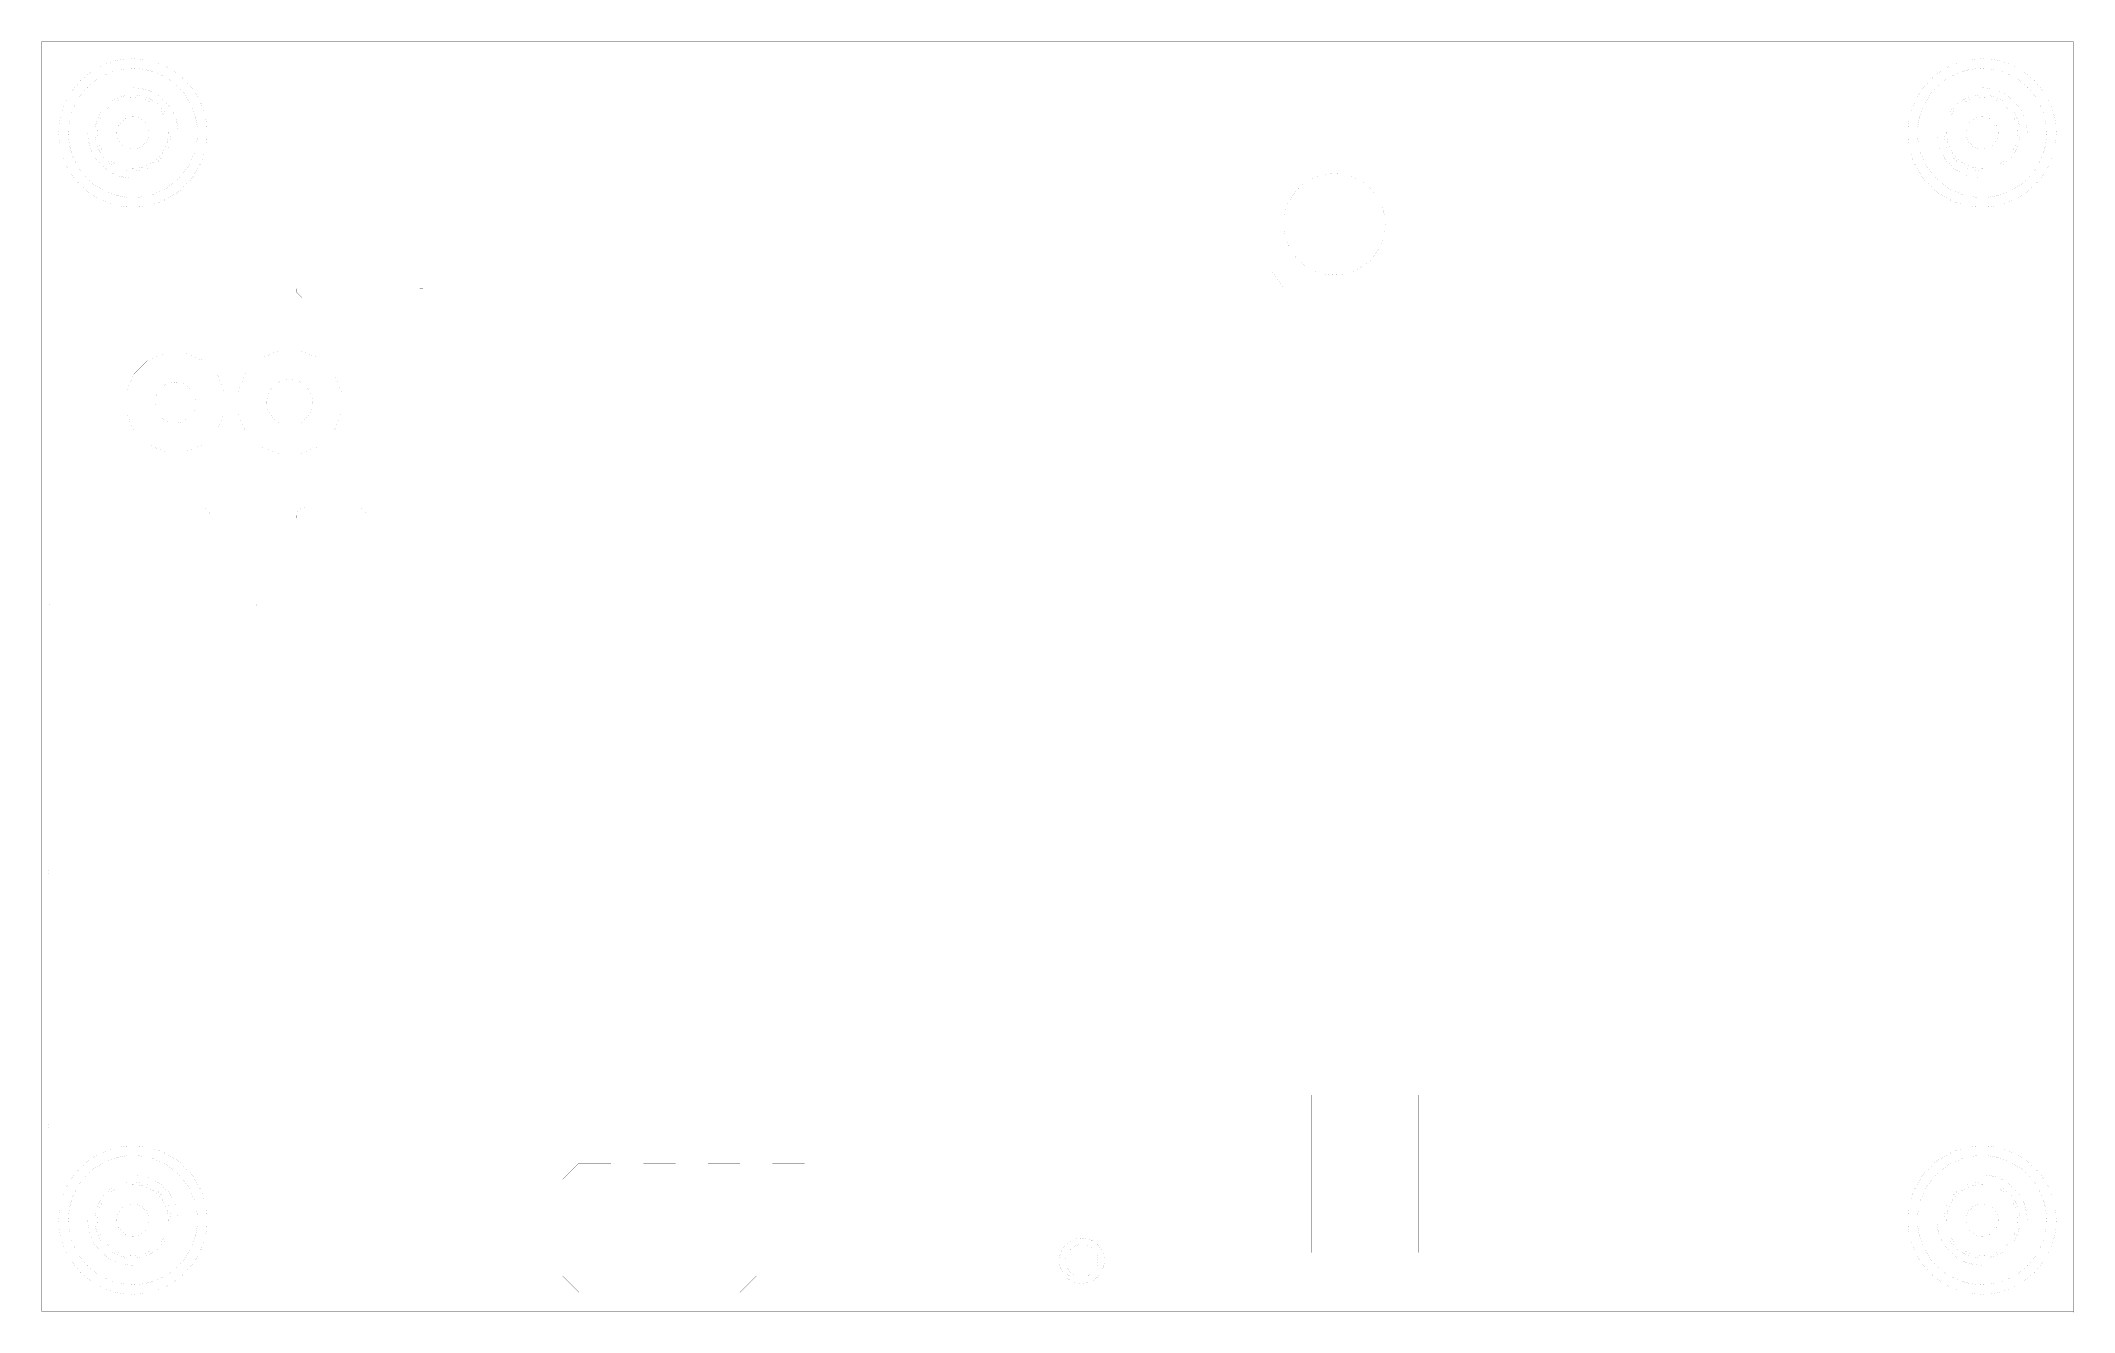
# Model space of a CAD drawing. Extents: x 0 to 80, y 0 to 50.
import ezdxf

# ---------------------------------------------------------------- set-up
doc = ezdxf.new("R2010")
doc.units = 0
doc.layers.add('98', color=53, linetype='CONTINUOUS')

msp = doc.modelspace()

# ---------------------------------------------------------------- linework, layer by layer
at = {"layer": '98'}
for points, const_width in [([(0, 50.0003, 1), (0, 49.9997)], 0.0005), ([(0.0003, 50, 1), (-0.0003, 50)], 0.0005), ([(80, 50.0325, 1), (80, 49.9675)], 0.001), ([(80.0002, 50, 1), (79.9998, 50)], 0.0005), ([(80.0002, 49.9675, 1), (79.9998, 49.9675)], 0.0005), ([(79.9998, 49.9675, 1), (80.0002, 49.9675)], 0.0005), ([(80, 50.0322, 1), (80, 50.0328)], 0.0005), ([(80, 49.9997, 1), (80, 50.0003)], 0.0005), ([(80, 49.9672, 1), (80, 49.9678)], 0.0005), ([(3.6, 49.321, 1), (3.6, 43.479)], 0.001), ([(3.6, 48.94, 1), (3.6, 43.86)], 0.001), ([(3.6, 48.94, 1), (3.6, 43.86)], 0.001), ([(3.6, 48.94, 1), (3.6, 43.86)], 0.001), ([(3.6, 48.94, 1), (3.6, 43.86)], 0.001), ([(3.6, 49.3213, 1), (3.6, 49.3208)], 0.0005), ([(3.6, 43.479, 1), (3.6, 49.321)], 0.001), ([(3.6, 48.9403, 1), (3.6, 48.9398)], 0.0005), ([(3.6, 48.9403, 1), (3.6, 48.9398)], 0.0005), ([(3.6, 48.9403, 1), (3.6, 48.9398)], 0.0005), ([(3.6, 48.9403, 1), (3.6, 48.9398)], 0.0005), ([(3.6, 43.86, 1), (3.6, 48.94)], 0.001), ([(3.6, 43.86, 1), (3.6, 48.94)], 0.001), ([(3.6, 43.86, 1), (3.6, 48.94)], 0.001), ([(3.6, 43.86, 1), (3.6, 48.94)], 0.001), ([(3.6, 49.3208, 1), (3.6, 49.3213)], 0.0005), ([(3.6, 48.9398, 1), (3.6, 48.9403)], 0.0005), ([(3.6, 48.9398, 1), (3.6, 48.9403)], 0.0005), ([(3.6, 48.9398, 1), (3.6, 48.9403)], 0.0005), ([(3.6, 48.9398, 1), (3.6, 48.9403)], 0.0005), ([(76.4, 49.321, 1), (76.4, 43.479)], 0.001), ([(76.4, 48.94, 1), (76.4, 43.86)], 0.001), ([(76.4, 48.94, 1), (76.4, 43.86)], 0.001), ([(76.4, 48.94, 1), (76.4, 43.86)], 0.001), ([(76.4, 48.94, 1), (76.4, 43.86)], 0.001), ([(76.4, 49.3213, 1), (76.4, 49.3208)], 0.0005), ([(76.4, 43.479, 1), (76.4, 49.321)], 0.001), ([(76.4, 48.9403, 1), (76.4, 48.9398)], 0.0005), ([(76.4, 48.9403, 1), (76.4, 48.9398)], 0.0005), ([(76.4, 48.9403, 1), (76.4, 48.9398)], 0.0005), ([(76.4, 48.9403, 1), (76.4, 48.9398)], 0.0005), ([(76.4, 43.86, 1), (76.4, 48.94)], 0.001), ([(76.4, 43.86, 1), (76.4, 48.94)], 0.001), ([(76.4, 43.86, 1), (76.4, 48.94)], 0.001), ([(76.4, 43.86, 1), (76.4, 48.94)], 0.001), ([(76.4, 49.3208, 1), (76.4, 49.3213)], 0.0005), ([(76.4, 48.9398, 1), (76.4, 48.9403)], 0.0005), ([(76.4, 48.9398, 1), (76.4, 48.9403)], 0.0005), ([(76.4, 48.9398, 1), (76.4, 48.9403)], 0.0005), ([(76.4, 48.9398, 1), (76.4, 48.9403)], 0.0005), ([(3.6, 48.1783, 1), (3.6, 48.1778)], 0.0005), ([(5.378, 46.4, 0.4142), (3.6, 48.178)], 0.001), ([(58.55, 48.2503, 1), (58.55, 48.2497)], 0.0005), ([(58.5503, 48.25, 1), (58.5498, 48.25)], 0.0005), ([(70.9502, 48.25, 1), (70.9498, 48.25)], 0.0005), ([(70.95, 48.2497, 1), (70.95, 48.2503)], 0.0005), ([(76.4, 48.1783, 1), (76.4, 48.1778)], 0.0005), ([(78.178, 46.4, 0.4142), (76.4, 48.178)], 0.001), ([(3.6, 47.9, 1), (3.6, 44.9)], 0.001), ([(3.6, 45, 1), (3.6, 47.8, 1), (3.6, 45)], 0.001), ([(3.6, 47.9003, 1), (3.6, 47.8998)], 0.0005), ([(3.6, 44.9, 1), (3.6, 47.9)], 0.001), ([(3.6, 47.8998, 1), (3.6, 47.9003)], 0.0005), ([(76.4, 47.9, 1), (76.4, 44.9)], 0.001), ([(76.4, 45, 1), (76.4, 47.8, 1), (76.4, 45)], 0.001), ([(76.4, 47.9003, 1), (76.4, 47.8998)], 0.0005), ([(76.4, 44.9, 1), (76.4, 47.9)], 0.001), ([(76.4, 47.8998, 1), (76.4, 47.9003)], 0.0005), ([(3.6, 47.035, 1), (3.6, 45.765)], 0.001), ([(3.6, 47.0353, 1), (3.6, 47.0348)], 0.0005), ([(3.6, 45.765, 1), (3.6, 47.035)], 0.001), ([(3.6, 47.0348, 1), (3.6, 47.0353)], 0.0005), ([(76.4, 47.035, 1), (76.4, 45.765)], 0.001), ([(76.4, 47.0353, 1), (76.4, 47.0348)], 0.0005), ([(76.4, 45.765, 1), (76.4, 47.035)], 0.001), ([(76.4, 47.0348, 1), (76.4, 47.0353)], 0.0005), ([(1.8223, 46.4, 1), (1.8217, 46.4)], 0.0005), ([(1.822, 46.4, 0.4142), (3.6, 44.622)], 0.001), ([(3.6, 45.7653, 1), (3.6, 45.7647)], 0.0005), ([(3.6, 45.7647, 1), (3.6, 45.7653)], 0.0005), ([(5.3777, 46.4, 1), (5.3783, 46.4)], 0.0005), ([(74.622, 46.4, 0.4142), (76.4, 44.622)], 0.001), ([(74.6222, 46.4, 1), (74.6218, 46.4)], 0.0005), ([(76.4, 45.7653, 1), (76.4, 45.7647)], 0.0005), ([(76.4, 45.7647, 1), (76.4, 45.7653)], 0.0005), ([(78.1778, 46.4, 1), (78.1782, 46.4)], 0.0005), ([(3.6, 44.9003, 1), (3.6, 44.8998)], 0.0005), ([(3.6, 44.8998, 1), (3.6, 44.9003)], 0.0005), ([(48.4, 45.3103, 1), (48.4, 45.3098)], 0.0005), ([(48.4003, 45.31, 1), (48.3998, 45.31)], 0.0005), ([(53.4003, 45.31, 1), (53.3998, 45.31)], 0.0005), ([(53.4, 45.3098, 1), (53.4, 45.3103)], 0.0005), ([(76.4, 44.9003, 1), (76.4, 44.8998)], 0.0005), ([(76.4, 44.8998, 1), (76.4, 44.9003)], 0.0005), ([(3.6, 44.6217, 1), (3.6, 44.6223)], 0.0005), ([(50.9, 44.81, 1), (50.9, 40.81)], 0.001), ([(50.9, 40.81, 1), (50.9, 44.81)], 0.001), ([(50.9, 44.8103, 1), (50.9, 44.8098)], 0.0005), ([(50.9, 44.8098, 1), (50.9, 44.8103)], 0.0005), ([(76.4, 44.6217, 1), (76.4, 44.6223)], 0.0005), ([(3.6, 43.8603, 1), (3.6, 43.8597)], 0.0005), ([(3.6, 43.8603, 1), (3.6, 43.8597)], 0.0005), ([(3.6, 43.8603, 1), (3.6, 43.8597)], 0.0005), ([(3.6, 43.8603, 1), (3.6, 43.8597)], 0.0005), ([(3.6, 43.4793, 1), (3.6, 43.4787)], 0.0005), ([(3.6, 43.8597, 1), (3.6, 43.8603)], 0.0005), ([(3.6, 43.8597, 1), (3.6, 43.8603)], 0.0005), ([(3.6, 43.8597, 1), (3.6, 43.8603)], 0.0005), ([(3.6, 43.8597, 1), (3.6, 43.8603)], 0.0005), ([(3.6, 43.4787, 1), (3.6, 43.4793)], 0.0005), ([(76.4, 43.8603, 1), (76.4, 43.8597)], 0.0005), ([(76.4, 43.8603, 1), (76.4, 43.8597)], 0.0005), ([(76.4, 43.8603, 1), (76.4, 43.8597)], 0.0005), ([(76.4, 43.8603, 1), (76.4, 43.8597)], 0.0005), ([(76.4, 43.4793, 1), (76.4, 43.4787)], 0.0005), ([(76.4, 43.8597, 1), (76.4, 43.8603)], 0.0005), ([(76.4, 43.8597, 1), (76.4, 43.8603)], 0.0005), ([(76.4, 43.8597, 1), (76.4, 43.8603)], 0.0005), ([(76.4, 43.8597, 1), (76.4, 43.8603)], 0.0005), ([(76.4, 43.4787, 1), (76.4, 43.4793)], 0.0005), ([(48.4002, 41.0101, 1), (48.3998, 41.0099)], 0.0005), ([(48.3998, 41.01, 1), (48.4003, 41.01)], 0.0005), ([(2.8893, 40.3318, 1), (2.8888, 40.3318)], 0.0005), ([(2.8888, 40.332, 1), (2.8892, 40.3316)], 0.0005), ([(2.9582, 40.4013, 1), (2.9582, 40.4008)], 0.0005), ([(2.9584, 40.4008, 1), (2.958, 40.4012)], 0.0005), ([(3.8893, 40.401, 1), (3.8888, 40.401)], 0.0005), ([(3.8892, 40.1324, 1), (3.8888, 40.132)], 0.0005), ([(3.8888, 40.1322, 1), (3.8893, 40.1322)], 0.0005), ([(3.889, 40.4008, 1), (3.889, 40.4013)], 0.0005), ([(6.6513, 40.274, 1), (6.6508, 40.274)], 0.0005), ([(6.651, 40.2743, 1), (6.651, 40.2737)], 0.0005), ([(6.6512, 40.132, 1), (6.6508, 40.1324)], 0.0005), ([(6.6508, 40.1322, 1), (6.6513, 40.1322)], 0.0005), ([(10.0392, 40.1324, 1), (10.0388, 40.132)], 0.0005), ([(10.0392, 40.274, 1), (10.0388, 40.274)], 0.0005), ([(10.0388, 40.1322, 1), (10.0392, 40.1322)], 0.0005), ([(10.039, 40.2737, 1), (10.039, 40.2743)], 0.0005), ([(12.8009, 40.2914, 1), (12.8009, 40.2909)], 0.0005), ([(12.8012, 40.2907, 1), (12.8008, 40.2907)], 0.0005), ([(12.8012, 40.132, 1), (12.8008, 40.1324)], 0.0005), ([(12.8008, 40.1322, 1), (12.8012, 40.1322)], 0.0005), ([(15.0194, 40.2892, 1), (15.0194, 40.2897)], 0.0005), ([(15.0203, 40.29, 1), (15.0198, 40.29)], 0.0005), ([(48.265, 40.6495, 1), (48.265, 40.3955)], 0.001), ([(48.265, 40.6498, 1), (48.265, 40.6493)], 0.0005), ([(48.265, 40.3955, 1), (48.265, 40.6495)], 0.001), ([(48.265, 40.3957, 1), (48.265, 40.3952)], 0.0005), ([(48.265, 40.6493, 1), (48.265, 40.6498)], 0.0005), ([(48.265, 40.3952, 1), (48.265, 40.3957)], 0.0005), ([(48.9, 40.3103, 1), (48.9, 40.3098)], 0.0005), ([(48.8998, 40.3099, 1), (48.9002, 40.3101)], 0.0005), ([(50.9, 40.8103, 1), (50.9, 40.8098)], 0.0005), ([(50.9, 40.8098, 1), (50.9, 40.8103)], 0.0005), ([(53.3998, 40.31, 1), (53.4003, 40.31)], 0.0005), ([(53.4, 40.3098, 1), (53.4, 40.3103)], 0.0005), ([(2.8893, 39.4335, 1), (2.8888, 39.4335)], 0.0005), ([(2.8888, 39.4335, 1), (2.8893, 39.4335)], 0.0005), ([(2.8893, 39.3065, 1), (2.8888, 39.3065)], 0.0005), ([(2.8888, 39.3065, 1), (2.8893, 39.3065)], 0.0005), ([(4.1122, 39.9093, 1), (4.1122, 39.9087)], 0.0005), ([(4.112, 39.9088, 1), (4.1124, 39.9092)], 0.0005), ([(6.4276, 39.9092, 1), (6.428, 39.9088)], 0.0005), ([(6.4278, 39.9087, 1), (6.4278, 39.9093)], 0.0005), ([(10.2622, 39.9093, 1), (10.2622, 39.9087)], 0.0005), ([(10.262, 39.9088, 1), (10.2624, 39.9092)], 0.0005), ([(12.5776, 39.9092, 1), (12.578, 39.9088)], 0.0005), ([(12.5778, 39.9087, 1), (12.5778, 39.9093)], 0.0005), ([(2.8893, 39.1795, 1), (2.8888, 39.1795)], 0.0005), ([(2.8888, 39.1795, 1), (2.8893, 39.1795)], 0.0005), ([(2.8893, 39.0525, 1), (2.8888, 39.0525)], 0.0005), ([(2.8888, 39.0525, 1), (2.8893, 39.0525)], 0.0005), ([(2.8893, 38.9255, 1), (2.8888, 38.9255)], 0.0005), ([(2.8888, 38.9255, 1), (2.8893, 38.9255)], 0.0005), ([(2.8893, 38.7985, 1), (2.8888, 38.7985)], 0.0005), ([(2.8888, 38.7985, 1), (2.8893, 38.7985)], 0.0005), ([(2.8893, 38.6715, 1), (2.8888, 38.6715)], 0.0005), ([(2.8888, 38.6715, 1), (2.8893, 38.6715)], 0.0005), ([(2.8893, 38.5445, 1), (2.8888, 38.5445)], 0.0005), ([(2.8888, 38.5445, 1), (2.8893, 38.5445)], 0.0005), ([(2.8893, 38.4175, 1), (2.8888, 38.4175)], 0.0005), ([(2.8888, 38.4175, 1), (2.8893, 38.4175)], 0.0005), ([(2.8893, 38.2905, 1), (2.8888, 38.2905)], 0.0005), ([(2.8888, 38.2905, 1), (2.8893, 38.2905)], 0.0005), ([(2.8893, 38.1635, 1), (2.8888, 38.1635)], 0.0005), ([(2.8888, 38.1635, 1), (2.8893, 38.1635)], 0.0005), ([(2.8893, 38.0365, 1), (2.8888, 38.0365)], 0.0005), ([(2.8888, 38.0365, 1), (2.8893, 38.0365)], 0.0005), ([(2.8893, 37.6555, 1), (2.8888, 37.6555)], 0.0005), ([(2.8888, 37.6555, 1), (2.8893, 37.6555)], 0.0005), ([(4.8835, 37.7333, 1), (4.8835, 37.7328)], 0.0005), ([(4.8836, 37.7328, 1), (4.8834, 37.7332)], 0.0005), ([(5.6566, 37.7332, 1), (5.6564, 37.7328)], 0.0005), ([(5.6565, 37.7328, 1), (5.6565, 37.7333)], 0.0005), ([(9.3636, 37.8332, 1), (9.3636, 37.8327)], 0.0005), ([(9.3637, 37.8328, 1), (9.3635, 37.8332)], 0.0005), ([(10.1765, 37.8332, 1), (10.1763, 37.8328)], 0.0005), ([(10.1764, 37.8327, 1), (10.1764, 37.8332)], 0.0005), ([(2.8893, 37.5285, 1), (2.8888, 37.5285)], 0.0005), ([(2.8888, 37.5285, 1), (2.8893, 37.5285)], 0.0005), ([(2.8893, 37.4015, 1), (2.8888, 37.4015)], 0.0005), ([(2.8888, 37.4015, 1), (2.8893, 37.4015)], 0.0005), ([(2.8893, 37.2745, 1), (2.8888, 37.2745)], 0.0005), ([(2.8888, 37.2745, 1), (2.8893, 37.2745)], 0.0005), ([(2.8893, 37.1475, 1), (2.8888, 37.1475)], 0.0005), ([(2.8888, 37.1475, 1), (2.8893, 37.1475)], 0.0005), ([(2.8893, 37.0205, 1), (2.8888, 37.0205)], 0.0005), ([(2.8888, 37.0205, 1), (2.8893, 37.0205)], 0.0005), ([(2.8893, 36.8935, 1), (2.8888, 36.8935)], 0.0005), ([(2.8888, 36.8935, 1), (2.8893, 36.8935)], 0.0005), ([(3.623, 36.8905, 1), (3.6226, 36.8907)], 0.0005), ([(3.6226, 36.8908, 1), (3.623, 36.8904)], 0.0005), ([(4.1696, 37.437, 1), (4.1692, 37.4374)], 0.0005), ([(4.1693, 37.4374, 1), (4.1695, 37.437)], 0.0005), ([(6.3708, 37.4374, 1), (6.3704, 37.437)], 0.0005), ([(6.3705, 37.437, 1), (6.3707, 37.4374)], 0.0005), ([(6.9174, 36.8907, 1), (6.917, 36.8905)], 0.0005), ([(6.917, 36.8904, 1), (6.9174, 36.8908)], 0.0005), ([(8.0378, 36.9475, 1), (8.0382, 36.9471)], 0.0005), ([(8.0382, 36.9472, 1), (8.0378, 36.9474)], 0.0005), ([(8.6126, 37.5222, 1), (8.6128, 37.5218)], 0.0005), ([(8.6129, 37.5218, 1), (8.6125, 37.5222)], 0.0005), ([(10.9275, 37.5222, 1), (10.9271, 37.5218)], 0.0005), ([(10.9272, 37.5218, 1), (10.9274, 37.5222)], 0.0005), ([(11.5022, 36.9474, 1), (11.5018, 36.9472)], 0.0005), ([(11.5018, 36.9471, 1), (11.5022, 36.9475)], 0.0005), ([(2.8893, 36.7665, 1), (2.8888, 36.7665)], 0.0005), ([(2.8888, 36.7665, 1), (2.8893, 36.7665)], 0.0005), ([(2.8893, 36.6395, 1), (2.8888, 36.6395)], 0.0005), ([(2.8888, 36.6395, 1), (2.8893, 36.6395)], 0.0005), ([(2.8893, 36.5125, 1), (2.8888, 36.5125)], 0.0005), ([(2.8888, 36.5125, 1), (2.8893, 36.5125)], 0.0005), ([(2.8893, 36.3855, 1), (2.8888, 36.3855)], 0.0005), ([(2.8888, 36.3855, 1), (2.8893, 36.3855)], 0.0005), ([(2.8893, 36.2585, 1), (2.8888, 36.2585)], 0.0005), ([(2.8888, 36.2585, 1), (2.8893, 36.2585)], 0.0005), ([(2.8893, 36.1315, 1), (2.8888, 36.1315)], 0.0005), ([(2.8888, 36.1315, 1), (2.8893, 36.1315)], 0.0005), ([(3.3268, 36.1766, 1), (3.3272, 36.1764)], 0.0005), ([(3.3272, 36.1765, 1), (3.3268, 36.1765)], 0.0005), ([(5.27, 34.99, 1), (5.27, 36.59, 1), (5.27, 34.99)], 0.001), ([(7.2133, 36.1765, 1), (7.2127, 36.1765)], 0.0005), ([(7.2128, 36.1764, 1), (7.2132, 36.1766)], 0.0005), ([(7.7268, 36.1965, 1), (7.7272, 36.1963)], 0.0005), ([(7.7273, 36.1964, 1), (7.7268, 36.1964)], 0.0005), ([(9.77, 34.89, 1), (9.77, 36.69, 1), (9.77, 34.89)], 0.001), ([(11.8133, 36.1964, 1), (11.8128, 36.1964)], 0.0005), ([(11.8128, 36.1963, 1), (11.8132, 36.1965)], 0.0005), ([(2.8893, 36.0045, 1), (2.8888, 36.0045)], 0.0005), ([(2.8888, 36.0045, 1), (2.8893, 36.0045)], 0.0005), ([(2.8893, 35.8775, 1), (2.8888, 35.8775)], 0.0005), ([(2.8888, 35.8775, 1), (2.8893, 35.8775)], 0.0005), ([(2.8893, 35.7505, 1), (2.8888, 35.7505)], 0.0005), ([(2.8888, 35.7505, 1), (2.8893, 35.7505)], 0.0005), ([(2.8893, 35.6235, 1), (2.8888, 35.6235)], 0.0005), ([(2.8888, 35.6235, 1), (2.8893, 35.6235)], 0.0005), ([(2.8893, 35.4965, 1), (2.8888, 35.4965)], 0.0005), ([(2.8888, 35.4965, 1), (2.8893, 35.4965)], 0.0005), ([(2.8893, 35.3695, 1), (2.8888, 35.3695)], 0.0005), ([(2.8888, 35.3695, 1), (2.8893, 35.3695)], 0.0005), ([(2.8893, 35.2425, 1), (2.8888, 35.2425)], 0.0005), ([(2.8888, 35.2425, 1), (2.8893, 35.2425)], 0.0005), ([(3.3272, 35.4036, 1), (3.3268, 35.4034)], 0.0005), ([(3.3268, 35.4035, 1), (3.3272, 35.4035)], 0.0005), ([(7.2127, 35.4035, 1), (7.2133, 35.4035)], 0.0005), ([(7.2132, 35.4034, 1), (7.2128, 35.4036)], 0.0005), ([(7.7272, 35.3837, 1), (7.7268, 35.3835)], 0.0005), ([(7.7268, 35.3836, 1), (7.7273, 35.3836)], 0.0005), ([(11.8132, 35.3835, 1), (11.8128, 35.3837)], 0.0005), ([(11.8128, 35.3836, 1), (11.8133, 35.3836)], 0.0005), ([(2.8893, 35.1155, 1), (2.8888, 35.1155)], 0.0005), ([(2.8888, 35.1155, 1), (2.8893, 35.1155)], 0.0005), ([(2.8893, 34.9885, 1), (2.8888, 34.9885)], 0.0005), ([(2.8888, 34.9885, 1), (2.8893, 34.9885)], 0.0005), ([(2.8893, 34.8615, 1), (2.8888, 34.8615)], 0.0005), ([(2.8888, 34.8615, 1), (2.8893, 34.8615)], 0.0005), ([(2.8893, 34.7345, 1), (2.8888, 34.7345)], 0.0005), ([(2.8888, 34.7345, 1), (2.8893, 34.7345)], 0.0005), ([(2.8893, 34.6075, 1), (2.8888, 34.6075)], 0.0005), ([(2.8888, 34.6075, 1), (2.8893, 34.6075)], 0.0005), ([(2.8893, 34.4805, 1), (2.8888, 34.4805)], 0.0005), ([(2.8888, 34.4805, 1), (2.8893, 34.4805)], 0.0005), ([(3.4728, 35.0521, 1), (3.4724, 35.0519)], 0.0005), ([(3.4724, 35.0519, 1), (3.4728, 35.0521)], 0.0005), ([(3.623, 34.6896, 1), (3.6226, 34.6892)], 0.0005), ([(3.6226, 34.6893, 1), (3.623, 34.6895)], 0.0005), ([(6.9174, 34.6892, 1), (6.917, 34.6896)], 0.0005), ([(6.917, 34.6895, 1), (6.9174, 34.6893)], 0.0005), ([(7.0676, 35.0519, 1), (7.0672, 35.0521)], 0.0005), ([(7.0672, 35.0521, 1), (7.0676, 35.0519)], 0.0005), ([(8.0382, 34.6329, 1), (8.0378, 34.6325)], 0.0005), ([(8.0378, 34.6326, 1), (8.0382, 34.6328)], 0.0005), ([(11.5022, 34.6325, 1), (11.5018, 34.6329)], 0.0005), ([(11.5018, 34.6328, 1), (11.5022, 34.6326)], 0.0005), ([(2.8893, 34.3535, 1), (2.8888, 34.3535)], 0.0005), ([(2.8888, 34.3535, 1), (2.8893, 34.3535)], 0.0005), ([(2.8893, 34.2265, 1), (2.8888, 34.2265)], 0.0005), ([(2.8888, 34.2265, 1), (2.8893, 34.2265)], 0.0005), ([(2.8893, 34.0995, 1), (2.8888, 34.0995)], 0.0005), ([(2.8888, 34.0995, 1), (2.8893, 34.0995)], 0.0005), ([(2.8893, 33.9725, 1), (2.8888, 33.9725)], 0.0005), ([(2.8888, 33.9725, 1), (2.8893, 33.9725)], 0.0005), ([(4.1692, 34.1426, 1), (4.1696, 34.143)], 0.0005), ([(4.1695, 34.143, 1), (4.1693, 34.1426)], 0.0005), ([(4.8835, 33.8473, 1), (4.8835, 33.8468)], 0.0005), ([(4.8834, 33.8468, 1), (4.8836, 33.8472)], 0.0005), ([(5.6564, 33.8472, 1), (5.6566, 33.8468)], 0.0005), ([(5.6565, 33.8468, 1), (5.6565, 33.8473)], 0.0005), ([(6.3704, 34.143, 1), (6.3708, 34.1426)], 0.0005), ([(6.3707, 34.1426, 1), (6.3705, 34.143)], 0.0005), ([(8.6128, 34.0582, 1), (8.6126, 34.0578)], 0.0005), ([(8.6125, 34.0578, 1), (8.6129, 34.0582)], 0.0005), ([(9.3636, 33.7473, 1), (9.3636, 33.7467)], 0.0005), ([(9.3635, 33.7468, 1), (9.3637, 33.7472)], 0.0005), ([(10.1763, 33.7472, 1), (10.1765, 33.7468)], 0.0005), ([(10.1764, 33.7467, 1), (10.1764, 33.7473)], 0.0005), ([(10.9271, 34.0582, 1), (10.9275, 34.0578)], 0.0005), ([(10.9274, 34.0578, 1), (10.9272, 34.0582)], 0.0005), ([(2.8893, 33.5915, 1), (2.8888, 33.5915)], 0.0005), ([(2.8888, 33.5915, 1), (2.8893, 33.5915)], 0.0005), ([(2.8893, 33.4645, 1), (2.8888, 33.4645)], 0.0005), ([(2.8888, 33.4645, 1), (2.8893, 33.4645)], 0.0005), ([(2.8893, 33.3375, 1), (2.8888, 33.3375)], 0.0005), ([(2.8888, 33.3375, 1), (2.8893, 33.3375)], 0.0005), ([(2.8893, 33.2105, 1), (2.8888, 33.2105)], 0.0005), ([(2.8888, 33.2105, 1), (2.8893, 33.2105)], 0.0005), ([(2.8893, 33.0835, 1), (2.8888, 33.0835)], 0.0005), ([(2.8888, 33.0835, 1), (2.8893, 33.0835)], 0.0005), ([(2.8893, 32.9565, 1), (2.8888, 32.9565)], 0.0005), ([(2.8888, 32.9565, 1), (2.8893, 32.9565)], 0.0005), ([(2.8893, 32.8295, 1), (2.8888, 32.8295)], 0.0005), ([(2.8888, 32.8295, 1), (2.8893, 32.8295)], 0.0005), ([(2.8893, 32.7025, 1), (2.8888, 32.7025)], 0.0005), ([(2.8888, 32.7025, 1), (2.8893, 32.7025)], 0.0005), ([(2.889, 31.2423, 1), (2.889, 31.2417)], 0.0005), ([(2.8893, 31.242, 1), (2.8888, 31.242)], 0.0005), ([(2.8888, 31.242, 1), (2.8893, 31.242)], 0.0005), ([(3.8893, 31.3402, 1), (3.8888, 31.3402)], 0.0005), ([(3.8888, 31.3403, 1), (3.8892, 31.3401)], 0.0005), ([(3.8893, 31.242, 1), (3.8888, 31.242)], 0.0005), ([(3.8888, 31.242, 1), (3.8893, 31.242)], 0.0005), ([(3.889, 31.2417, 1), (3.889, 31.2423)], 0.0005), ([(3.9148, 31.4372, 1), (3.9152, 31.437)], 0.0005), ([(3.9152, 31.437, 1), (3.9148, 31.4372)], 0.0005), ([(3.9649, 31.5241, 1), (3.9653, 31.5237)], 0.0005), ([(3.9653, 31.5238, 1), (3.9649, 31.524)], 0.0005), ([(4.0363, 31.5947, 1), (4.0359, 31.5951)], 0.0005), ([(4.036, 31.5951, 1), (4.0362, 31.5947)], 0.0005), ([(4.1228, 31.6452, 1), (4.123, 31.6448)], 0.0005), ([(4.123, 31.6448, 1), (4.1228, 31.6452)], 0.0005), ([(4.2198, 31.6713, 1), (4.2198, 31.6708)], 0.0005), ([(4.2199, 31.6708, 1), (4.2197, 31.6712)], 0.0005), ([(5.143, 31.2423, 1), (5.143, 31.2417)], 0.0005), ([(5.1433, 31.671, 1), (5.1428, 31.671)], 0.0005), ([(5.1428, 31.242, 1), (5.1433, 31.242)], 0.0005), ([(5.143, 31.6708, 1), (5.143, 31.6713)], 0.0005), ([(5.3973, 31.671, 1), (5.3967, 31.671)], 0.0005), ([(5.3967, 31.242, 1), (5.3973, 31.242)], 0.0005), ([(5.397, 31.6713, 1), (5.397, 31.6708)], 0.0005), ([(5.397, 31.2417, 1), (5.397, 31.2423)], 0.0005), ([(6.3203, 31.6712, 1), (6.3201, 31.6708)], 0.0005), ([(6.3202, 31.6708, 1), (6.3202, 31.6713)], 0.0005), ([(6.4172, 31.6452, 1), (6.417, 31.6448)], 0.0005), ([(6.417, 31.6448, 1), (6.4172, 31.6452)], 0.0005), ([(6.5041, 31.5951, 1), (6.5037, 31.5947)], 0.0005), ([(6.5038, 31.5947, 1), (6.504, 31.5951)], 0.0005), ([(6.5751, 31.524, 1), (6.5747, 31.5238)], 0.0005), ([(6.5747, 31.5237, 1), (6.5751, 31.5241)], 0.0005), ([(6.6252, 31.4372, 1), (6.6248, 31.437)], 0.0005), ([(6.6248, 31.437, 1), (6.6252, 31.4372)], 0.0005), ([(6.6513, 31.3402, 1), (6.6508, 31.3402)], 0.0005), ([(6.6508, 31.3401, 1), (6.6512, 31.3403)], 0.0005), ([(6.651, 31.2423, 1), (6.651, 31.2417)], 0.0005), ([(6.6508, 31.242, 1), (6.6513, 31.242)], 0.0005), ([(10.0388, 31.3403, 1), (10.0392, 31.3401)], 0.0005), ([(10.0392, 31.3402, 1), (10.0388, 31.3402)], 0.0005), ([(10.0388, 31.242, 1), (10.0392, 31.242)], 0.0005), ([(10.039, 31.2417, 1), (10.039, 31.2423)], 0.0005), ([(10.0648, 31.4372, 1), (10.0652, 31.437)], 0.0005), ([(10.0652, 31.437, 1), (10.0648, 31.4372)], 0.0005), ([(10.1149, 31.5241, 1), (10.1153, 31.5237)], 0.0005), ([(10.1153, 31.5238, 1), (10.1149, 31.524)], 0.0005), ([(10.186, 31.5951, 1), (10.1862, 31.5947)], 0.0005), ([(10.1863, 31.5947, 1), (10.1859, 31.5951)], 0.0005), ([(10.2728, 31.6452, 1), (10.273, 31.6448)], 0.0005), ([(10.273, 31.6448, 1), (10.2728, 31.6452)], 0.0005), ([(10.3698, 31.6713, 1), (10.3698, 31.6708)], 0.0005), ([(10.3699, 31.6708, 1), (10.3697, 31.6712)], 0.0005), ([(11.293, 31.2423, 1), (11.293, 31.2417)], 0.0005), ([(11.2933, 31.671, 1), (11.2928, 31.671)], 0.0005), ([(11.2928, 31.242, 1), (11.2933, 31.242)], 0.0005), ([(11.293, 31.6708, 1), (11.293, 31.6713)], 0.0005), ([(11.547, 31.6713, 1), (11.547, 31.6708)], 0.0005), ([(11.5473, 31.671, 1), (11.5468, 31.671)], 0.0005), ([(11.5468, 31.242, 1), (11.5473, 31.242)], 0.0005), ([(11.547, 31.2417, 1), (11.547, 31.2423)], 0.0005), ([(12.4703, 31.6712, 1), (12.4701, 31.6708)], 0.0005), ([(12.4702, 31.6708, 1), (12.4702, 31.6713)], 0.0005), ([(12.5672, 31.6452, 1), (12.567, 31.6448)], 0.0005), ([(12.567, 31.6448, 1), (12.5672, 31.6452)], 0.0005), ([(12.6541, 31.5951, 1), (12.6537, 31.5947)], 0.0005), ([(12.6538, 31.5947, 1), (12.654, 31.5951)], 0.0005), ([(12.7251, 31.524, 1), (12.7247, 31.5238)], 0.0005), ([(12.7247, 31.5237, 1), (12.7251, 31.5241)], 0.0005), ([(12.7752, 31.4372, 1), (12.7748, 31.437)], 0.0005), ([(12.7748, 31.437, 1), (12.7752, 31.4372)], 0.0005), ([(12.8003, 31.2903, 1), (12.8003, 31.2898)], 0.0005), ([(12.8012, 31.3402, 1), (12.8008, 31.3402)], 0.0005), ([(12.8008, 31.3401, 1), (12.8012, 31.3403)], 0.0005), ([(12.8008, 31.2911, 1), (12.8012, 31.2911)], 0.0005), ([(14.97, 31.2903, 1), (14.97, 31.2898)], 0.0005), ([(14.97, 31.2898, 1), (14.97, 31.2903)], 0.0005), ([(15.0198, 31.29, 1), (15.0203, 31.29)], 0.0005), ([(15.02, 31.2898, 1), (15.02, 31.2903)], 0.0005), ([(2.8888, 31.1785, 1), (2.8893, 31.1785)], 0.0005), ([(3.8888, 31.1785, 1), (3.8893, 31.1785)], 0.0005), ([(58.55, 30.7503, 1), (58.55, 30.7497)], 0.0005), ([(58.5498, 30.75, 1), (58.5503, 30.75)], 0.0005), ([(70.9498, 30.75, 1), (70.9502, 30.75)], 0.0005), ([(70.95, 30.7497, 1), (70.95, 30.7503)], 0.0005), ([(0.3, 27.85, 0.4142), (0.25, 27.8)], 0.001), ([(0.3, 27.85, 0.4142), (0.25, 27.8)], 0.001), ([(0.3, 27.85, 0.4142), (0.25, 27.8)], 0.001), ([(0.3, 27.85, 1), (0.3, 27.75)], 0.001), ([(0.25, 27.8, 0.4142), (0.3, 27.75)], 0.001), ([(0.2502, 27.8, 1), (0.2497, 27.8)], 0.0005), ([(0.2497, 27.8, 1), (0.2502, 27.8)], 0.0005), ([(0.2497, 27.8, 1), (0.2502, 27.8)], 0.0005), ([(0.2497, 27.8, 1), (0.2502, 27.8)], 0.0005), ([(0.3, 27.8503, 1), (0.3, 27.8498)], 0.0005), ([(0.3, 27.8503, 1), (0.3, 27.8498)], 0.0005), ([(0.35, 27.8, 0.4142), (0.3, 27.85)], 0.001), ([(0.35, 27.8, 0.4142), (0.3, 27.85)], 0.001), ([(0.3, 27.8003, 1), (0.3, 27.7997)], 0.0005), ([(0.3002, 27.8, 1), (0.2998, 27.8)], 0.0005), ([(0.3002, 27.75, 1), (0.2998, 27.75)], 0.0005), ([(0.2998, 27.75, 1), (0.3002, 27.75)], 0.0005), ([(0.3, 27.8498, 1), (0.3, 27.8503)], 0.0005), ([(0.3, 27.8498, 1), (0.3, 27.8503)], 0.0005), ([(0.3, 27.8498, 1), (0.3, 27.8503)], 0.0005), ([(0.3, 27.8498, 1), (0.3, 27.8503)], 0.0005), ([(0.3, 27.7497, 1), (0.3, 27.7503)], 0.0005), ([(0.3, 27.7497, 1), (0.3, 27.7503)], 0.0005), ([(0.35, 27.8003, 1), (0.35, 27.7997)], 0.0005), ([(0.3498, 27.8, 1), (0.3503, 27.8)], 0.0005), ([(0.3498, 27.8, 1), (0.3503, 27.8)], 0.0005), ([(0.35, 27.7997, 1), (0.35, 27.8003)], 0.0005), ([(8.5, 27.85, 0.4142), (8.45, 27.8)], 0.001), ([(8.5, 27.85, 0.4142), (8.45, 27.8)], 0.001), ([(8.45, 27.8003, 1), (8.45, 27.7997)], 0.0005), ([(8.4498, 27.8, 1), (8.4503, 27.8)], 0.0005), ([(8.4498, 27.8, 1), (8.4503, 27.8)], 0.0005), ([(8.45, 27.7997, 1), (8.45, 27.8003)], 0.0005), ([(8.5, 27.8503, 1), (8.5, 27.8498)], 0.0005), ([(8.5, 27.8503, 1), (8.5, 27.8498)], 0.0005), ([(8.5, 27.8503, 1), (8.5, 27.8498)], 0.0005), ([(8.5, 27.8503, 1), (8.5, 27.8498)], 0.0005), ([(8.55, 27.8, 0.4142), (8.5, 27.85)], 0.001), ([(8.55, 27.8, 0.4142), (8.5, 27.85)], 0.001), ([(8.55, 27.8, 0.4142), (8.5, 27.85)], 0.001), ([(8.5, 27.75, 1), (8.5, 27.85)], 0.001), ([(8.5, 27.75, 0.4142), (8.55, 27.8)], 0.001), ([(8.5, 27.7503, 1), (8.5, 27.7497)], 0.0005), ([(8.5, 27.7503, 1), (8.5, 27.7497)], 0.0005), ([(8.5002, 27.8, 1), (8.4998, 27.8)], 0.0005), ([(8.5002, 27.75, 1), (8.4998, 27.75)], 0.0005), ([(8.4998, 27.75, 1), (8.5002, 27.75)], 0.0005), ([(8.5, 27.8498, 1), (8.5, 27.8503)], 0.0005), ([(8.5, 27.8498, 1), (8.5, 27.8503)], 0.0005), ([(8.5, 27.7997, 1), (8.5, 27.8003)], 0.0005), ([(8.5503, 27.8, 1), (8.5498, 27.8)], 0.0005), ([(8.5498, 27.8, 1), (8.5503, 27.8)], 0.0005), ([(8.5498, 27.8, 1), (8.5503, 27.8)], 0.0005), ([(8.5498, 27.8, 1), (8.5503, 27.8)], 0.0005), ([(0.3, 17.85, 0.4142), (0.25, 17.8)], 0.001), ([(0.3, 17.85, 0.4142), (0.25, 17.8)], 0.001), ([(0.25, 17.8, 0.4142), (0.3, 17.75)], 0.001), ([(0.2502, 17.8, 1), (0.2497, 17.8)], 0.0005), ([(0.25, 17.8, 0.4142), (0.3, 17.75)], 0.001), ([(0.2502, 17.8, 1), (0.2497, 17.8)], 0.0005), ([(0.25, 17.8, 0.4142), (0.3, 17.75)], 0.001), ([(0.2502, 17.8, 1), (0.2497, 17.8)], 0.0005), ([(0.25, 17.8, 1), (0.35, 17.8)], 0.001), ([(0.2502, 17.8, 1), (0.2497, 17.8)], 0.0005), ([(0.2497, 17.8, 1), (0.2502, 17.8)], 0.0005), ([(0.2497, 17.8, 1), (0.2502, 17.8)], 0.0005), ([(0.3, 17.8003, 1), (0.3, 17.7997)], 0.0005), ([(0.3, 17.75, 0.4142), (0.35, 17.8)], 0.001), ([(0.3, 17.7503, 1), (0.3, 17.7497)], 0.0005), ([(0.3002, 17.85, 1), (0.2998, 17.85)], 0.0005), ([(0.2998, 17.85, 1), (0.3002, 17.85)], 0.0005), ([(0.2998, 17.8, 1), (0.3002, 17.8)], 0.0005), ([(0.3, 17.8498, 1), (0.3, 17.8503)], 0.0005), ([(0.3, 17.8498, 1), (0.3, 17.8503)], 0.0005), ([(0.3, 17.7497, 1), (0.3, 17.7503)], 0.0005), ([(0.3, 17.7497, 1), (0.3, 17.7503)], 0.0005), ([(0.3, 17.7497, 1), (0.3, 17.7503)], 0.0005), ([(0.35, 17.8003, 1), (0.35, 17.7997)], 0.0005), ([(0.3503, 17.8, 1), (0.3498, 17.8)], 0.0005), ([(0.3503, 17.8, 1), (0.3498, 17.8)], 0.0005), ([(0.35, 17.7997, 1), (0.35, 17.8003)], 0.0005), ([(8.4998, 17.8, 1), (8.5002, 17.8)], 0.0005), ([(8.5, 17.7997, 1), (8.5, 17.8003)], 0.0005), ([(0.3, 17.35, 0.4142), (0.25, 17.3)], 0.001), ([(0.3, 17.35, 0.4142), (0.25, 17.3)], 0.001), ([(0.3, 17.35, 0.4142), (0.25, 17.3)], 0.001), ([(0.3, 17.35, 1), (0.3, 17.25)], 0.001), ([(0.25, 17.3, 0.4142), (0.3, 17.25)], 0.001), ([(0.2502, 17.3, 1), (0.2497, 17.3)], 0.0005), ([(0.2497, 17.3, 1), (0.2502, 17.3)], 0.0005), ([(0.2497, 17.3, 1), (0.2502, 17.3)], 0.0005), ([(0.2497, 17.3, 1), (0.2502, 17.3)], 0.0005), ([(0.3, 17.3503, 1), (0.3, 17.3498)], 0.0005), ([(0.3, 17.3503, 1), (0.3, 17.3498)], 0.0005), ([(0.35, 17.3, 0.4142), (0.3, 17.35)], 0.001), ([(0.35, 17.3, 0.4142), (0.3, 17.35)], 0.001), ([(0.3, 17.3003, 1), (0.3, 17.2997)], 0.0005), ([(0.3002, 17.3, 1), (0.2998, 17.3)], 0.0005), ([(0.3002, 17.25, 1), (0.2998, 17.25)], 0.0005), ([(0.2998, 17.25, 1), (0.3002, 17.25)], 0.0005), ([(0.3, 17.3498, 1), (0.3, 17.3503)], 0.0005), ([(0.3, 17.3498, 1), (0.3, 17.3503)], 0.0005), ([(0.3, 17.3498, 1), (0.3, 17.3503)], 0.0005), ([(0.3, 17.3498, 1), (0.3, 17.3503)], 0.0005), ([(0.3, 17.2497, 1), (0.3, 17.2503)], 0.0005), ([(0.3, 17.2497, 1), (0.3, 17.2503)], 0.0005), ([(0.35, 17.3003, 1), (0.35, 17.2997)], 0.0005), ([(0.3498, 17.3, 1), (0.3503, 17.3)], 0.0005), ([(0.3498, 17.3, 1), (0.3503, 17.3)], 0.0005), ([(0.35, 17.2997, 1), (0.35, 17.3003)], 0.0005), ([(8.5002, 17.3, 1), (8.4998, 17.3)], 0.0005), ([(8.5, 17.2997, 1), (8.5, 17.3003)], 0.0005), ([(46.8003, 8.52, 1), (46.7998, 8.52)], 0.0005), ([(46.8, 8.5202, 1), (46.8, 8.5198)], 0.0005), ([(46.8488, 8.5201, 1), (46.8488, 8.5196)], 0.0005), ([(46.85, 8.5198, 1), (46.85, 8.5202)], 0.0005), ([(50.0003, 8.52, 1), (49.9997, 8.52)], 0.0005), ([(49.9997, 8.5196, 1), (49.9997, 8.5201)], 0.0005), ([(54.2003, 8.52, 1), (54.1998, 8.52)], 0.0005), ([(54.2, 8.5202, 1), (54.2, 8.5198)], 0.0005), ([(54.6998, 8.5201, 1), (54.6998, 8.5196)], 0.0005), ([(54.7, 8.5198, 1), (54.7, 8.5202)], 0.0005), ([(57.4003, 8.52, 1), (57.3998, 8.52)], 0.0005), ([(57.3999, 8.5202, 1), (57.3999, 8.5207)], 0.0005), ([(0.3, 7.35, 0.4142), (0.25, 7.3)], 0.001), ([(0.3, 7.35, 1), (0.3, 7.25)], 0.001), ([(0.25, 7.3, 0.4142), (0.3, 7.25)], 0.001), ([(0.2502, 7.3, 1), (0.2497, 7.3)], 0.0005), ([(0.25, 7.3, 0.4142), (0.3, 7.25)], 0.001), ([(0.2502, 7.3, 1), (0.2497, 7.3)], 0.0005), ([(0.25, 7.3, 0.4142), (0.3, 7.25)], 0.001), ([(0.2502, 7.3, 1), (0.2497, 7.3)], 0.0005), ([(0.2497, 7.3, 1), (0.2502, 7.3)], 0.0005), ([(0.3, 7.2503, 1), (0.3, 7.2497)], 0.0005), ([(0.3, 7.2503, 1), (0.3, 7.2497)], 0.0005), ([(0.3, 7.3003, 1), (0.3, 7.2998)], 0.0005), ([(0.3, 7.25, 0.4142), (0.35, 7.3)], 0.001), ([(0.3, 7.25, 0.4142), (0.35, 7.3)], 0.001), ([(0.3002, 7.35, 1), (0.2998, 7.35)], 0.0005), ([(0.2998, 7.35, 1), (0.3002, 7.35)], 0.0005), ([(0.2998, 7.3, 1), (0.3002, 7.3)], 0.0005), ([(0.3, 7.3498, 1), (0.3, 7.3503)], 0.0005), ([(0.3, 7.3498, 1), (0.3, 7.3503)], 0.0005), ([(0.3, 7.2497, 1), (0.3, 7.2503)], 0.0005), ([(0.3, 7.2497, 1), (0.3, 7.2503)], 0.0005), ([(0.3, 7.2497, 1), (0.3, 7.2503)], 0.0005), ([(0.3, 7.2497, 1), (0.3, 7.2503)], 0.0005), ([(0.35, 7.3003, 1), (0.35, 7.2998)], 0.0005), ([(0.3503, 7.3, 1), (0.3498, 7.3)], 0.0005), ([(0.3503, 7.3, 1), (0.3498, 7.3)], 0.0005), ([(0.35, 7.2998, 1), (0.35, 7.3003)], 0.0005), ([(8.45, 7.3003, 1), (8.45, 7.2998)], 0.0005), ([(8.45, 7.3, 0.4142), (8.5, 7.25)], 0.001), ([(8.45, 7.3, 0.4142), (8.5, 7.25)], 0.001), ([(8.4503, 7.3, 1), (8.4498, 7.3)], 0.0005), ([(8.4503, 7.3, 1), (8.4498, 7.3)], 0.0005), ([(8.45, 7.2998, 1), (8.45, 7.3003)], 0.0005), ([(8.55, 7.3, 0.4142), (8.5, 7.35)], 0.001), ([(8.5, 7.3503, 1), (8.5, 7.3498)], 0.0005), ([(8.5, 7.25, 1), (8.5, 7.35)], 0.001), ([(8.5, 7.3503, 1), (8.5, 7.3498)], 0.0005), ([(8.5, 7.25, 0.4142), (8.55, 7.3)], 0.001), ([(8.5, 7.25, 0.4142), (8.55, 7.3)], 0.001), ([(8.5, 7.25, 0.4142), (8.55, 7.3)], 0.001), ([(8.5, 7.2503, 1), (8.5, 7.2497)], 0.0005), ([(8.5, 7.2503, 1), (8.5, 7.2497)], 0.0005), ([(8.5, 7.2503, 1), (8.5, 7.2497)], 0.0005), ([(8.5, 7.2503, 1), (8.5, 7.2497)], 0.0005), ([(8.5002, 7.35, 1), (8.4998, 7.35)], 0.0005), ([(8.4998, 7.35, 1), (8.5002, 7.35)], 0.0005), ([(8.4998, 7.3, 1), (8.5002, 7.3)], 0.0005), ([(8.5, 7.2998, 1), (8.5, 7.3003)], 0.0005), ([(8.5, 7.2497, 1), (8.5, 7.2503)], 0.0005), ([(8.5, 7.2497, 1), (8.5, 7.2503)], 0.0005), ([(8.5503, 7.3, 1), (8.5498, 7.3)], 0.0005), ([(8.5503, 7.3, 1), (8.5498, 7.3)], 0.0005), ([(8.5503, 7.3, 1), (8.5498, 7.3)], 0.0005), ([(8.5498, 7.3, 1), (8.5503, 7.3)], 0.0005), ([(3.6, 6.521, 1), (3.6, 0.679)], 0.001), ([(3.6, 6.5213, 1), (3.6, 6.5207)], 0.0005), ([(3.6, 0.679, 1), (3.6, 6.521)], 0.001), ([(3.6, 6.5207, 1), (3.6, 6.5213)], 0.0005), ([(76.4, 6.521, 1), (76.4, 0.679)], 0.001), ([(76.4, 6.5213, 1), (76.4, 6.5207)], 0.0005), ([(76.4, 0.679, 1), (76.4, 6.521)], 0.001), ([(76.4, 6.5207, 1), (76.4, 6.5213)], 0.0005), ([(3.6, 6.14, 1), (3.6, 1.06)], 0.001), ([(3.6, 6.14, 1), (3.6, 1.06)], 0.001), ([(3.6, 6.14, 1), (3.6, 1.06)], 0.001), ([(3.6, 6.14, 1), (3.6, 1.06)], 0.001), ([(3.6, 6.1403, 1), (3.6, 6.1398)], 0.0005), ([(3.6, 6.1403, 1), (3.6, 6.1398)], 0.0005), ([(3.6, 6.1403, 1), (3.6, 6.1398)], 0.0005), ([(3.6, 6.1403, 1), (3.6, 6.1398)], 0.0005), ([(3.6, 1.06, 1), (3.6, 6.14)], 0.001), ([(3.6, 1.06, 1), (3.6, 6.14)], 0.001), ([(3.6, 1.06, 1), (3.6, 6.14)], 0.001), ([(3.6, 1.06, 1), (3.6, 6.14)], 0.001), ([(3.6, 6.1398, 1), (3.6, 6.1403)], 0.0005), ([(3.6, 6.1398, 1), (3.6, 6.1403)], 0.0005), ([(3.6, 6.1398, 1), (3.6, 6.1403)], 0.0005), ([(3.6, 6.1398, 1), (3.6, 6.1403)], 0.0005), ([(21.155, 5.8403, 1), (21.155, 5.8397)], 0.0005), ([(21.1552, 5.8398, 1), (21.1548, 5.8402)], 0.0005), ([(22.4252, 5.8402, 1), (22.4248, 5.8398)], 0.0005), ([(22.425, 5.8397, 1), (22.425, 5.8403)], 0.0005), ([(23.695, 5.8403, 1), (23.695, 5.8397)], 0.0005), ([(23.6952, 5.8398, 1), (23.6948, 5.8402)], 0.0005), ([(24.9652, 5.8402, 1), (24.9648, 5.8398)], 0.0005), ([(24.965, 5.8397, 1), (24.965, 5.8403)], 0.0005), ([(26.235, 5.8403, 1), (26.235, 5.8397)], 0.0005), ([(26.2352, 5.8398, 1), (26.2348, 5.8402)], 0.0005), ([(27.5052, 5.8402, 1), (27.5048, 5.8398)], 0.0005), ([(27.505, 5.8397, 1), (27.505, 5.8403)], 0.0005), ([(28.775, 5.8403, 1), (28.775, 5.8397)], 0.0005), ([(28.7752, 5.8398, 1), (28.7748, 5.8402)], 0.0005), ([(30.0452, 5.8402, 1), (30.0448, 5.8398)], 0.0005), ([(30.045, 5.8397, 1), (30.045, 5.8403)], 0.0005), ([(32.574, 5.8103, 1), (32.574, 5.8098)], 0.0005), ([(32.5742, 5.81, 1), (32.5737, 5.81)], 0.0005), ([(42.2263, 5.81, 1), (42.2257, 5.81)], 0.0005), ([(42.226, 5.8098, 1), (42.226, 5.8103)], 0.0005), ([(76.4, 6.14, 1), (76.4, 1.06)], 0.001), ([(76.4, 6.14, 1), (76.4, 1.06)], 0.001), ([(76.4, 6.14, 1), (76.4, 1.06)], 0.001), ([(76.4, 6.14, 1), (76.4, 1.06)], 0.001), ([(76.4, 6.1403, 1), (76.4, 6.1398)], 0.0005), ([(76.4, 6.1403, 1), (76.4, 6.1398)], 0.0005), ([(76.4, 6.1403, 1), (76.4, 6.1398)], 0.0005), ([(76.4, 6.1403, 1), (76.4, 6.1398)], 0.0005), ([(76.4, 1.06, 1), (76.4, 6.14)], 0.001), ([(76.4, 1.06, 1), (76.4, 6.14)], 0.001), ([(76.4, 1.06, 1), (76.4, 6.14)], 0.001), ([(76.4, 1.06, 1), (76.4, 6.14)], 0.001), ([(76.4, 6.1398, 1), (76.4, 6.1403)], 0.0005), ([(76.4, 6.1398, 1), (76.4, 6.1403)], 0.0005), ([(76.4, 6.1398, 1), (76.4, 6.1403)], 0.0005), ([(76.4, 6.1398, 1), (76.4, 6.1403)], 0.0005), ([(3.6, 5.1, 1), (3.6, 2.1)], 0.001), ([(3.6, 2.2, 1), (3.6, 5, 1), (3.6, 2.2)], 0.001), ([(3.6, 5.3783, 1), (3.6, 5.3777)], 0.0005), ([(5.378, 3.6, 0.4142), (3.6, 5.378)], 0.001), ([(3.6, 2.1, 1), (3.6, 5.1)], 0.001), ([(3.6, 5.1003, 1), (3.6, 5.0998)], 0.0005), ([(3.6, 5.0998, 1), (3.6, 5.1003)], 0.0005), ([(20.5203, 5.205, 1), (20.5197, 5.205)], 0.0005), ([(20.5198, 5.2052, 1), (20.5202, 5.2048)], 0.0005), ([(23.0598, 5.2048, 1), (23.0602, 5.2052)], 0.0005), ([(23.0598, 5.2052, 1), (23.0602, 5.2048)], 0.0005), ([(25.5998, 5.2048, 1), (25.6002, 5.2052)], 0.0005), ([(25.5998, 5.2052, 1), (25.6002, 5.2048)], 0.0005), ([(28.1398, 5.2048, 1), (28.1402, 5.2052)], 0.0005), ([(28.1398, 5.2052, 1), (28.1402, 5.2048)], 0.0005), ([(30.6803, 5.205, 1), (30.6797, 5.205)], 0.0005), ([(30.6798, 5.2048, 1), (30.6802, 5.2052)], 0.0005), ([(76.4, 5.1, 1), (76.4, 2.1)], 0.001), ([(76.4, 2.2, 1), (76.4, 5, 1), (76.4, 2.2)], 0.001), ([(76.4, 5.3783, 1), (76.4, 5.3777)], 0.0005), ([(78.178, 3.6, 0.4142), (76.4, 5.378)], 0.001), ([(76.4, 2.1, 1), (76.4, 5.1)], 0.001), ([(76.4, 5.1003, 1), (76.4, 5.0998)], 0.0005), ([(76.4, 5.0998, 1), (76.4, 5.1003)], 0.0005), ([(3.6, 4.235, 1), (3.6, 2.965)], 0.001), ([(3.6, 2.965, 1), (3.6, 4.235)], 0.001), ([(3.6, 4.2353, 1), (3.6, 4.2348)], 0.0005), ([(3.6, 4.2348, 1), (3.6, 4.2353)], 0.0005), ([(76.4, 4.235, 1), (76.4, 2.965)], 0.001), ([(76.4, 2.965, 1), (76.4, 4.235)], 0.001), ([(76.4, 4.2353, 1), (76.4, 4.2348)], 0.0005), ([(76.4, 4.2348, 1), (76.4, 4.2353)], 0.0005), ([(1.822, 3.6, 0.4142), (3.6, 1.822)], 0.001), ([(1.8223, 3.6, 1), (1.8217, 3.6)], 0.0005), ([(5.3777, 3.6, 1), (5.3783, 3.6)], 0.0005), ([(74.622, 3.6, 0.4142), (76.4, 1.822)], 0.001), ([(74.6222, 3.6, 1), (74.6218, 3.6)], 0.0005), ([(78.1778, 3.6, 1), (78.1782, 3.6)], 0.0005), ([(3.6, 2.9653, 1), (3.6, 2.9648)], 0.0005), ([(3.6, 2.9648, 1), (3.6, 2.9653)], 0.0005), ([(40.956, 2.889, 1), (40.956, 1.111)], 0.001), ([(40.956, 2.635, 1), (40.956, 1.365)], 0.001), ([(40.956, 2.8893, 1), (40.956, 2.8888)], 0.0005), ([(40.956, 1.111, 1), (40.956, 2.889)], 0.001), ([(40.956, 1.365, 1), (40.956, 2.635)], 0.001), ([(40.956, 2.6353, 1), (40.956, 2.6348)], 0.0005), ([(40.956, 2.8888, 1), (40.956, 2.8893)], 0.0005), ([(40.956, 2.6348, 1), (40.956, 2.6353)], 0.0005), ([(41.5179, 2.4541, 1), (41.4101, 2.5619)], 0.001), ([(41.4099, 2.5621, 1), (41.4103, 2.5617)], 0.0005), ([(41.4642, 2.5078, 1), (41.4638, 2.5082)], 0.0005), ([(41.5177, 2.4543, 1), (41.5181, 2.4539)], 0.0005), ([(76.4, 2.9653, 1), (76.4, 2.9648)], 0.0005), ([(76.4, 2.9648, 1), (76.4, 2.9653)], 0.0005), ([(3.6, 2.1002, 1), (3.6, 2.0998)], 0.0005), ([(3.6, 2.0998, 1), (3.6, 2.1002)], 0.0005), ([(3.6, 1.8217, 1), (3.6, 1.8223)], 0.0005), ([(46.7998, 2.32, 1), (46.8003, 2.32)], 0.0005), ([(46.8003, 2.3205, 1), (46.8003, 2.32)], 0.0005), ([(49.9494, 2.3195, 1), (49.9494, 2.32)], 0.0005), ([(49.95, 2.3203, 1), (49.95, 2.3198)], 0.0005), ([(49.9997, 2.32, 1), (50.0003, 2.32)], 0.0005), ([(50, 2.3198, 1), (50, 2.3203)], 0.0005), ([(54.1998, 2.3205, 1), (54.1998, 2.32)], 0.0005), ([(54.1998, 2.32, 1), (54.2003, 2.32)], 0.0005), ([(57.35, 2.3203, 1), (57.35, 2.3198)], 0.0005), ([(57.3501, 2.3195, 1), (57.3502, 2.32)], 0.0005), ([(57.3998, 2.32, 1), (57.4003, 2.32)], 0.0005), ([(57.4, 2.3198, 1), (57.4, 2.3203)], 0.0005), ([(76.4, 2.1002, 1), (76.4, 2.0998)], 0.0005), ([(76.4, 2.0998, 1), (76.4, 2.1002)], 0.0005), ([(76.4, 1.8217, 1), (76.4, 1.8223)], 0.0005), ([(3.6, 1.0603, 1), (3.6, 1.0597)], 0.0005), ([(3.6, 1.0603, 1), (3.6, 1.0597)], 0.0005), ([(3.6, 1.0603, 1), (3.6, 1.0597)], 0.0005), ([(3.6, 1.0603, 1), (3.6, 1.0597)], 0.0005), ([(3.6, 1.0597, 1), (3.6, 1.0603)], 0.0005), ([(3.6, 1.0597, 1), (3.6, 1.0603)], 0.0005), ([(3.6, 1.0597, 1), (3.6, 1.0603)], 0.0005), ([(3.6, 1.0597, 1), (3.6, 1.0603)], 0.0005), ([(20.5197, 1.395, 1), (20.5203, 1.395)], 0.0005), ([(20.5202, 1.3952, 1), (20.5198, 1.3948)], 0.0005), ([(23.0602, 1.3948, 1), (23.0598, 1.3952)], 0.0005), ([(23.0602, 1.3952, 1), (23.0598, 1.3948)], 0.0005), ([(25.6002, 1.3948, 1), (25.5998, 1.3952)], 0.0005), ([(25.6002, 1.3952, 1), (25.5998, 1.3948)], 0.0005), ([(28.1402, 1.3948, 1), (28.1398, 1.3952)], 0.0005), ([(28.1402, 1.3952, 1), (28.1398, 1.3948)], 0.0005), ([(30.6797, 1.395, 1), (30.6803, 1.395)], 0.0005), ([(30.6802, 1.3948, 1), (30.6798, 1.3952)], 0.0005), ([(40.3941, 1.5459, 1), (40.5019, 1.4381)], 0.001), ([(40.3943, 1.5457, 1), (40.3939, 1.5461)], 0.0005), ([(40.4478, 1.4922, 1), (40.4482, 1.4918)], 0.0005), ([(40.5021, 1.4379, 1), (40.5017, 1.4383)], 0.0005), ([(40.956, 1.3653, 1), (40.956, 1.3647)], 0.0005), ([(40.956, 1.1113, 1), (40.956, 1.1107)], 0.0005), ([(40.956, 1.3647, 1), (40.956, 1.3653)], 0.0005), ([(40.956, 1.1107, 1), (40.956, 1.1113)], 0.0005), ([(76.4, 1.0603, 1), (76.4, 1.0597)], 0.0005), ([(76.4, 1.0603, 1), (76.4, 1.0597)], 0.0005), ([(76.4, 1.0603, 1), (76.4, 1.0597)], 0.0005), ([(76.4, 1.0603, 1), (76.4, 1.0597)], 0.0005), ([(76.4, 1.0597, 1), (76.4, 1.0603)], 0.0005), ([(76.4, 1.0597, 1), (76.4, 1.0603)], 0.0005), ([(76.4, 1.0597, 1), (76.4, 1.0603)], 0.0005), ([(76.4, 1.0597, 1), (76.4, 1.0603)], 0.0005), ([(-0.0328, 0, 1), (-0.0323, 0)], 0.0005), ([(0.0325, 0, 1), (-0.0325, 0)], 0.001), ([(0, 0.0003, 1), (0, -0.0003)], 0.0005), ([(-0.0003, 0, 1), (0.0003, 0)], 0.0005), ([(0.0325, 0.0003, 1), (0.0325, -0.0003)], 0.0005), ([(0.0323, 0, 1), (0.0328, 0)], 0.0005), ([(0.0325, -0.0003, 1), (0.0325, 0.0003)], 0.0005), ([(3.6, 0.6793, 1), (3.6, 0.6788)], 0.0005), ([(3.6, 0.6788, 1), (3.6, 0.6793)], 0.0005), ([(21.1548, 0.7598, 1), (21.1552, 0.7602)], 0.0005), ([(21.155, 0.7602, 1), (21.155, 0.7598)], 0.0005), ([(22.4248, 0.7602, 1), (22.4252, 0.7598)], 0.0005), ([(22.425, 0.7598, 1), (22.425, 0.7602)], 0.0005), ([(23.695, 0.7602, 1), (23.695, 0.7598)], 0.0005), ([(23.6948, 0.7598, 1), (23.6952, 0.7602)], 0.0005), ([(24.9648, 0.7602, 1), (24.9652, 0.7598)], 0.0005), ([(24.965, 0.7598, 1), (24.965, 0.7602)], 0.0005), ([(26.235, 0.7602, 1), (26.235, 0.7598)], 0.0005), ([(26.2348, 0.7598, 1), (26.2352, 0.7602)], 0.0005), ([(27.5048, 0.7602, 1), (27.5052, 0.7598)], 0.0005), ([(27.505, 0.7598, 1), (27.505, 0.7602)], 0.0005), ([(28.7748, 0.7598, 1), (28.7752, 0.7602)], 0.0005), ([(28.775, 0.7602, 1), (28.775, 0.7598)], 0.0005), ([(30.0448, 0.7602, 1), (30.0452, 0.7598)], 0.0005), ([(30.045, 0.7598, 1), (30.045, 0.7602)], 0.0005), ([(32.574, 0.7302, 1), (32.574, 0.7298)], 0.0005), ([(32.5737, 0.73, 1), (32.5742, 0.73)], 0.0005), ([(42.2257, 0.73, 1), (42.2263, 0.73)], 0.0005), ([(42.226, 0.7298, 1), (42.226, 0.7302)], 0.0005), ([(76.4, 0.6793, 1), (76.4, 0.6788)], 0.0005), ([(76.4, 0.6788, 1), (76.4, 0.6793)], 0.0005), ([(80, 0.0325, 0.4142), (79.9675, 0)], 0.001), ([(80, 0.0325, 1), (80, -0.0325)], 0.001), ([(79.9675, 0.0003, 1), (79.9675, -0.0003)], 0.0005), ([(79.9673, 0, 1), (79.9677, 0)], 0.0005), ([(79.9675, -0.0003, 1), (79.9675, 0.0003)], 0.0005), ([(80, 0.0328, 1), (80, 0.0323)], 0.0005), ([(80.0002, 0.0325, 1), (79.9998, 0.0325)], 0.0005), ([(80.0325, 0, 0.4142), (80, 0.0325)], 0.001), ([(79.9998, 0.0325, 1), (80.0002, 0.0325)], 0.0005), ([(80.0002, 0, 1), (79.9998, 0)], 0.0005), ([(79.9998, 0, 1), (80.0002, 0)], 0.0005), ([(80, 0.0323, 1), (80, 0.0328)], 0.0005), ([(80, 0.0323, 1), (80, 0.0328)], 0.0005), ([(80, -0.0003, 1), (80, 0.0003)], 0.0005), ([(80.0323, 0, 1), (80.0327, 0)], 0.0005), ([(79.9998, -0.0325, 1), (80.0002, -0.0325)], 0.0005), ([(80, -0.0328, 1), (80, -0.0323)], 0.0005)]:
    msp.add_lwpolyline(points, format="xyb", dxfattribs=dict(at, const_width=const_width))
at = {"layer": '98', "const_width": 0.001}
for points in [[(80, 50), (0, 50)], [(0, 50), (0, 0)], [(80, 49.9675), (80, 50)], [(80, 0.0325), (80, 49.9675)], [(58.55, 30.75), (58.55, 48.25)], [(58.55, 48.25), (70.95, 48.25)], [(70.95, 48.25), (70.95, 30.75)], [(48.4, 45.31), (53.4, 45.31)], [(48.4, 41.01), (48.4, 45.31)], [(53.4, 40.31), (53.4, 45.31)], [(48.9, 40.31), (48.4, 41.01)], [(2.889, 40.3318), (2.9582, 40.401)], [(2.889, 39.4335), (2.889, 40.3318)], [(2.9582, 40.401), (3.889, 40.401)], [(3.889, 40.401), (3.889, 40.1322)], [(3.889, 40.1322), (4.1122, 39.909)], [(6.4278, 39.909), (6.651, 40.1322)], [(6.651, 40.1322), (6.651, 40.274)], [(6.651, 40.274), (10.039, 40.274)], [(10.039, 40.274), (10.039, 40.1322)], [(10.039, 40.1322), (10.2622, 39.909)], [(12.5778, 39.909), (12.801, 40.1322)], [(15.0194, 40.2894), (12.8009, 40.2912)], [(12.801, 40.1322), (12.801, 40.2907)], [(15.02, 40.29), (15.02, 31.29)], [(53.4, 40.31), (48.9, 40.31)], [(2.889, 39.3065), (2.889, 39.4335)], [(2.889, 39.1795), (2.889, 39.3065)], [(4.1122, 39.909), (6.4278, 39.909)], [(10.2622, 39.909), (12.5778, 39.909)], [(2.889, 39.0525), (2.889, 39.1795)], [(2.889, 38.9255), (2.889, 39.0525)], [(2.889, 38.7985), (2.889, 38.9255)], [(2.889, 38.6715), (2.889, 38.7985)], [(2.889, 38.5445), (2.889, 38.6715)], [(2.889, 38.4175), (2.889, 38.5445)], [(2.889, 38.2905), (2.889, 38.4175)], [(2.889, 38.1635), (2.889, 38.2905)], [(2.889, 38.0365), (2.889, 38.1635)], [(2.889, 37.6555), (2.889, 38.0365)], [(2.889, 37.5285), (2.889, 37.6555)], [(4.8835, 37.733), (4.1694, 37.4372)], [(5.6565, 37.733), (4.8835, 37.733)], [(6.3706, 37.4372), (5.6565, 37.733)], [(9.3636, 37.833), (8.6127, 37.522)], [(10.1764, 37.833), (9.3636, 37.833)], [(10.9273, 37.522), (10.1764, 37.833)], [(2.889, 37.4015), (2.889, 37.5285)], [(2.889, 37.2745), (2.889, 37.4015)], [(2.889, 37.1475), (2.889, 37.2745)], [(2.889, 37.0205), (2.889, 37.1475)], [(2.889, 36.8935), (2.889, 37.0205)], [(2.889, 36.7665), (2.889, 36.8935)], [(3.6228, 36.8906), (3.327, 36.1765)], [(4.1694, 37.4372), (3.6228, 36.8906)], [(6.9172, 36.8906), (6.3706, 37.4372)], [(7.213, 36.1765), (6.9172, 36.8906)], [(8.038, 36.9473), (7.727, 36.1964)], [(8.6127, 37.522), (8.038, 36.9473)], [(11.502, 36.9473), (10.9273, 37.522)], [(11.813, 36.1964), (11.502, 36.9473)], [(2.889, 36.6395), (2.889, 36.7665)], [(2.889, 36.5125), (2.889, 36.6395)], [(2.889, 36.3855), (2.889, 36.5125)], [(2.889, 36.2585), (2.889, 36.3855)], [(2.889, 36.1315), (2.889, 36.2585)], [(2.889, 36.0045), (2.889, 36.1315)], [(3.327, 36.1765), (3.327, 35.4035)], [(7.213, 35.4035), (7.213, 36.1765)], [(7.727, 36.1964), (7.727, 35.3836)], [(11.813, 35.3836), (11.813, 36.1964)], [(2.889, 35.8775), (2.889, 36.0045)], [(2.889, 35.7505), (2.889, 35.8775)], [(2.889, 35.6235), (2.889, 35.7505)], [(2.889, 35.4965), (2.889, 35.6235)], [(2.889, 35.3695), (2.889, 35.4965)], [(2.889, 35.2425), (2.889, 35.3695)], [(2.889, 35.1155), (2.889, 35.2425)], [(3.327, 35.4035), (3.4726, 35.052)], [(7.0674, 35.052), (7.213, 35.4035)], [(7.727, 35.3836), (8.038, 34.6327)], [(11.502, 34.6327), (11.813, 35.3836)], [(2.889, 34.9885), (2.889, 35.1155)], [(2.889, 34.8615), (2.889, 34.9885)], [(2.889, 34.7345), (2.889, 34.8615)], [(2.889, 34.6075), (2.889, 34.7345)], [(2.889, 34.4805), (2.889, 34.6075)], [(2.889, 34.3535), (2.889, 34.4805)], [(3.4726, 35.052), (3.6228, 34.6894)], [(3.6228, 34.6894), (4.1694, 34.1428)], [(6.3706, 34.1428), (6.9172, 34.6894)], [(6.9172, 34.6894), (7.0674, 35.052)], [(8.038, 34.6327), (8.6127, 34.058)], [(10.9273, 34.058), (11.502, 34.6327)], [(2.889, 34.2265), (2.889, 34.3535)], [(2.889, 34.0995), (2.889, 34.2265)], [(2.889, 33.9725), (2.889, 34.0995)], [(2.889, 33.5915), (2.889, 33.9725)], [(4.1694, 34.1428), (4.8835, 33.847)], [(4.8835, 33.847), (5.6565, 33.847)], [(5.6565, 33.847), (6.3706, 34.1428)], [(8.6127, 34.058), (9.3636, 33.747)], [(9.3636, 33.747), (10.1764, 33.747)], [(10.1764, 33.747), (10.9273, 34.058)], [(2.889, 33.4645), (2.889, 33.5915)], [(2.889, 33.3375), (2.889, 33.4645)], [(2.889, 33.2105), (2.889, 33.3375)], [(2.889, 33.0835), (2.889, 33.2105)], [(2.889, 32.9565), (2.889, 33.0835)], [(2.889, 32.8295), (2.889, 32.9565)], [(2.889, 32.7025), (2.889, 32.8295)], [(2.889, 31.242), (2.889, 32.7025)], [(2.889, 31.1785), (2.889, 31.242)], [(2.889, 31.242), (3.889, 31.242)], [(3.915, 31.4371), (3.889, 31.3402)], [(3.889, 31.3402), (3.889, 31.242)], [(3.889, 31.242), (3.889, 31.1785)], [(3.9651, 31.5239), (3.915, 31.4371)], [(4.0361, 31.5949), (3.9651, 31.5239)], [(4.1229, 31.645), (4.0361, 31.5949)], [(4.2198, 31.671), (4.1229, 31.645)], [(5.143, 31.671), (4.2198, 31.671)], [(5.143, 31.242), (5.143, 31.671)], [(5.143, 31.242), (5.397, 31.242)], [(6.3202, 31.671), (5.397, 31.671)], [(5.397, 31.671), (5.397, 31.242)], [(6.4171, 31.645), (6.3202, 31.671)], [(6.5039, 31.5949), (6.4171, 31.645)], [(6.5749, 31.5239), (6.5039, 31.5949)], [(6.625, 31.4371), (6.5749, 31.5239)], [(6.651, 31.3402), (6.625, 31.4371)], [(6.651, 31.242), (6.651, 31.3402)], [(6.651, 31.242), (10.039, 31.242)], [(10.065, 31.4371), (10.039, 31.3402)], [(10.039, 31.3402), (10.039, 31.242)], [(10.1151, 31.5239), (10.065, 31.4371)], [(10.1861, 31.5949), (10.1151, 31.5239)], [(10.2729, 31.645), (10.1861, 31.5949)], [(10.3698, 31.671), (10.2729, 31.645)], [(11.293, 31.671), (10.3698, 31.671)], [(11.293, 31.242), (11.293, 31.671)], [(11.293, 31.242), (11.547, 31.242)], [(12.4702, 31.671), (11.547, 31.671)], [(11.547, 31.671), (11.547, 31.242)], [(12.5671, 31.645), (12.4702, 31.671)], [(12.6539, 31.5949), (12.5671, 31.645)], [(12.7249, 31.5239), (12.6539, 31.5949)], [(12.775, 31.4371), (12.7249, 31.5239)], [(12.801, 31.3402), (12.775, 31.4371)], [(14.97, 31.29), (12.8003, 31.29)], [(12.801, 31.2911), (12.801, 31.3402)], [(15.02, 31.29), (14.97, 31.29)], [(70.95, 30.75), (58.55, 30.75)], [(0.35, 27.8), (0.3, 27.8)], [(0.3, 27.75), (0.3, 27.8)], [(0.3, 17.85), (0.3, 27.75)], [(0.35, 27.8), (8.45, 27.8)], [(8.5, 27.8), (8.45, 27.8)], [(8.5, 27.8), (8.5, 27.75)], [(8.5, 27.75), (8.5, 17.8)], [(0.3, 17.85), (0.3, 17.8)], [(0.3, 17.8), (0.35, 17.8)], [(0.35, 17.8), (8.5, 17.8)], [(0.35, 17.3), (0.3, 17.3)], [(0.3, 17.25), (0.3, 17.3)], [(0.3, 7.35), (0.3, 17.25)], [(0.35, 17.3), (8.5, 17.3)], [(8.5, 7.35), (8.5, 17.3)], [(46.85, 8.52), (46.8, 8.52)], [(46.8, 8.52), (46.8, 2.32)], [(46.8488, 8.5199), (49.9997, 8.5199)], [(50, 2.32), (50, 8.52)], [(54.7, 8.52), (54.2, 8.52)], [(54.2, 8.52), (54.2, 2.32)], [(54.6998, 8.5199), (57.3999, 8.5205)], [(57.4, 2.32), (57.4, 8.52)], [(0.3, 7.3), (0.3, 7.35)], [(0.3, 7.3), (0.35, 7.3)], [(8.45, 7.3), (0.35, 7.3)], [(8.45, 7.3), (8.5, 7.3)], [(8.5, 7.3), (8.5, 7.35)], [(21.155, 5.84), (20.52, 5.205)], [(21.155, 5.84), (22.425, 5.84)], [(22.425, 5.84), (23.06, 5.205)], [(23.06, 5.205), (23.695, 5.84)], [(23.695, 5.84), (24.965, 5.84)], [(24.965, 5.84), (25.6, 5.205)], [(25.6, 5.205), (26.235, 5.84)], [(26.235, 5.84), (27.505, 5.84)], [(27.505, 5.84), (28.14, 5.205)], [(28.775, 5.84), (28.14, 5.205)], [(28.775, 5.84), (30.045, 5.84)], [(30.045, 5.84), (30.68, 5.205)], [(32.574, 5.81), (42.226, 5.81)], [(32.574, 0.73), (32.574, 5.81)], [(42.226, 5.81), (42.226, 0.73)], [(20.52, 5.205), (20.52, 1.395)], [(30.68, 5.205), (30.68, 1.395)], [(41.464, 2.508), (40.448, 1.492)], [(46.8003, 2.3203), (49.9494, 2.3197)], [(49.95, 2.32), (50, 2.32)], [(54.1998, 2.3203), (57.3501, 2.3197)], [(57.35, 2.32), (57.4, 2.32)], [(20.52, 1.395), (21.155, 0.76)], [(23.06, 1.395), (22.425, 0.76)], [(23.695, 0.76), (23.06, 1.395)], [(25.6, 1.395), (24.965, 0.76)], [(26.235, 0.76), (25.6, 1.395)], [(28.14, 1.395), (27.505, 0.76)], [(28.14, 1.395), (28.775, 0.76)], [(30.68, 1.395), (30.045, 0.76)], [(0, 0), (0.0325, 0)], [(0.0325, 0), (79.9675, 0)], [(22.425, 0.76), (21.155, 0.76)], [(24.965, 0.76), (23.695, 0.76)], [(27.505, 0.76), (26.235, 0.76)], [(30.045, 0.76), (28.775, 0.76)], [(32.574, 0.73), (42.226, 0.73)], [(79.9675, 0), (80, 0)], [(80, 0), (80, 0.0325)], [(80, 0), (80, -0.0325)]]:
    msp.add_lwpolyline(points, dxfattribs=at)

doc.saveas('drawing.dxf')
